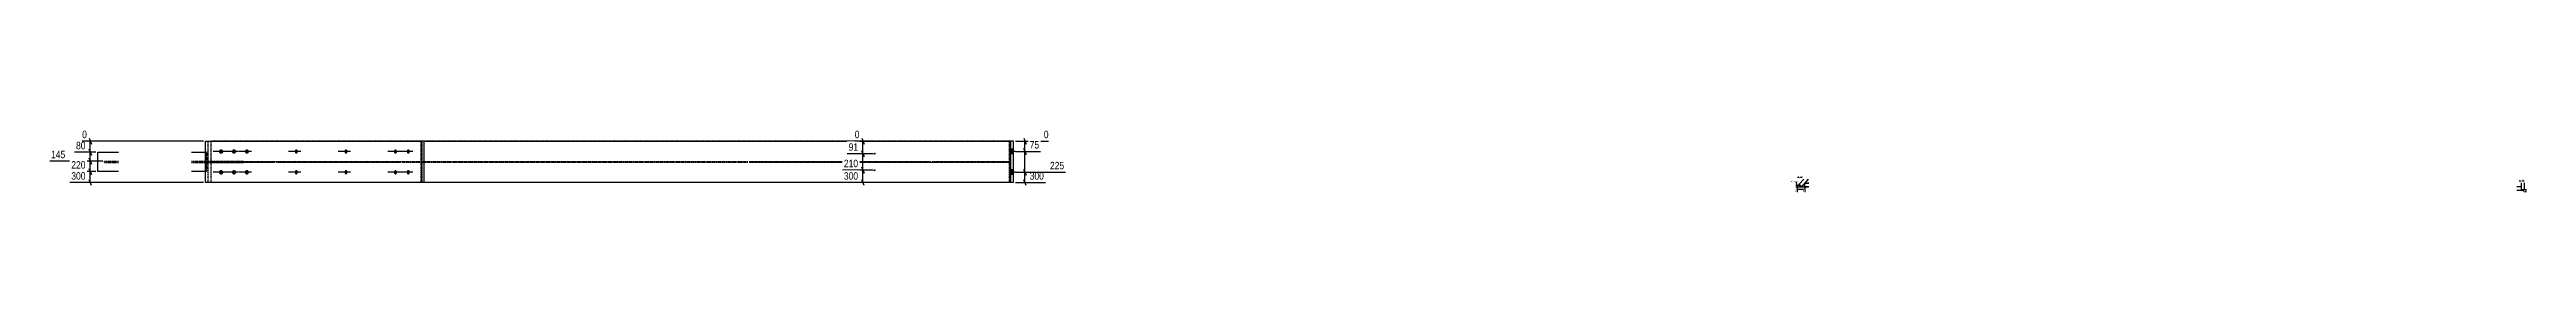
# Model space of a CAD drawing. Header units: millimetres. Extents: x 55 to 71827, y 8 to 3286.
# Drawn here: x 19317 to 37168, y 8 to 467 of the extents above; entities that cross this region are included whole.
import ezdxf

# ---------------------------------------------------------------- set-up
doc = ezdxf.new("R2010")
doc.units = ezdxf.units.MM
doc.linetypes.add('DXK_LINE_DOT2', pattern=[3.9198, 1.9599, -1.9599])
for name, color, linetype in [('MÅLSÆTNING', 7, 'Continuous'), ('STÅL', 7, 'Continuous'), ('TEKST', 7, 'Continuous')]:
    doc.layers.add(name, color=color, linetype=linetype)
doc.styles.add('Arial Narrow', font='ARIALN.TTF', dxfattribs={"height": 0.2})

msp = doc.modelspace()

# ---------------------------------------------------------------- hatches: boundary and pattern name
at = {"layer": 'STÅL', "linetype": 'Continuous'}
for points in [[(20569, 302), (20569, 299), (20568, 295), (20566, 292), (20564, 290), (20561, 288), (20558, 286), (20555, 286), (20552, 286), (20549, 286), (20546, 288), (20543, 290), (20541, 292), (20539, 295), (20538, 299), (20538, 302), (20538, 305), (20539, 309), (20541, 312), (20543, 314), (20546, 316), (20549, 318), (20552, 318), (20555, 318), (20558, 318), (20561, 316), (20564, 314), (20566, 312), (20568, 309), (20569, 305)], [(20661, 302), (20661, 299), (20660, 295), (20658, 292), (20656, 290), (20654, 288), (20651, 286), (20648, 286), (20645, 286), (20642, 286), (20639, 288), (20636, 290), (20634, 292), (20633, 295), (20632, 299), (20632, 302), (20632, 305), (20633, 309), (20634, 312), (20636, 314), (20639, 316), (20642, 318), (20645, 318), (20648, 318), (20651, 318), (20654, 316), (20656, 314), (20658, 312), (20660, 309), (20661, 305)], [(20753, 302), (20753, 299), (20752, 295), (20751, 292), (20749, 290), (20746, 288), (20744, 286), (20741, 286), (20738, 286), (20735, 286), (20732, 288), (20730, 290), (20728, 292), (20726, 295), (20725, 299), (20725, 302), (20725, 305), (20726, 309), (20728, 312), (20730, 314), (20732, 316), (20735, 318), (20738, 318), (20741, 318), (20744, 318), (20746, 316), (20749, 314), (20751, 312), (20752, 309), (20753, 305)], [(21107, 302), (21106, 299), (21106, 295), (21104, 292), (21103, 290), (21101, 288), (21099, 286), (21097, 286), (21095, 286), (21092, 286), (21090, 288), (21088, 290), (21087, 292), (21086, 295), (21085, 299), (21085, 302), (21085, 305), (21086, 309), (21087, 312), (21088, 314), (21090, 316), (21092, 318), (21095, 318), (21097, 318), (21099, 318), (21101, 316), (21103, 314), (21104, 312), (21106, 309), (21106, 305)], [(21464, 302), (21464, 299), (21463, 295), (21462, 292), (21461, 290), (21459, 288), (21457, 286), (21455, 286), (21452, 286), (21450, 286), (21448, 288), (21446, 290), (21445, 292), (21443, 295), (21443, 299), (21443, 302), (21443, 305), (21443, 309), (21445, 312), (21446, 314), (21448, 316), (21450, 318), (21452, 318), (21455, 318), (21457, 318), (21459, 316), (21461, 314), (21462, 312), (21463, 309), (21464, 305)], [(21821, 302), (21821, 299), (21820, 295), (21819, 292), (21817, 290), (21815, 288), (21813, 286), (21811, 286), (21809, 286), (21807, 286), (21804, 288), (21803, 290), (21801, 292), (21800, 295), (21799, 299), (21799, 302), (21799, 305), (21800, 309), (21801, 312), (21803, 314), (21804, 316), (21807, 318), (21809, 318), (21811, 318), (21813, 318), (21815, 316), (21817, 314), (21819, 312), (21820, 309), (21821, 305)], [(21914, 302), (21913, 299), (21913, 295), (21912, 292), (21910, 290), (21908, 288), (21906, 286), (21904, 286), (21902, 286), (21899, 286), (21897, 288), (21895, 290), (21894, 292), (21893, 295), (21892, 299), (21892, 302), (21892, 305), (21893, 309), (21894, 312), (21895, 314), (21897, 316), (21899, 318), (21902, 318), (21904, 318), (21906, 318), (21908, 316), (21910, 314), (21912, 312), (21913, 309), (21913, 305)], [(25258, 287), (25258, 288), (25258, 290), (25259, 291), (25260, 292), (25261, 293), (25262, 294), (25264, 294), (25265, 294), (25266, 294), (25268, 293), (25269, 292), (25270, 291), (25270, 290), (25271, 288), (25271, 287), (25271, 286), (25270, 284), (25270, 283), (25269, 282), (25268, 281), (25266, 280), (25265, 280), (25264, 280), (25262, 280), (25261, 281), (25260, 282), (25259, 283), (25258, 284), (25258, 286)], [(26264, 286), (26264, 319), (26239, 319), (26239, 286)], [(26264, 286), (26264, 319), (26239, 319), (26239, 286)], [(20569, 152), (20569, 149), (20568, 145), (20566, 142), (20564, 140), (20561, 138), (20558, 136), (20555, 136), (20552, 136), (20549, 136), (20546, 138), (20543, 140), (20541, 142), (20539, 145), (20538, 149), (20538, 152), (20538, 155), (20539, 159), (20541, 162), (20543, 164), (20546, 166), (20549, 168), (20552, 168), (20555, 168), (20558, 168), (20561, 166), (20564, 164), (20566, 162), (20568, 159), (20569, 155)], [(20661, 152), (20661, 149), (20660, 145), (20658, 142), (20656, 140), (20654, 138), (20651, 136), (20648, 136), (20645, 136), (20642, 136), (20639, 138), (20636, 140), (20634, 142), (20633, 145), (20632, 149), (20632, 152), (20632, 155), (20633, 159), (20634, 162), (20636, 164), (20639, 166), (20642, 168), (20645, 168), (20648, 168), (20651, 168), (20654, 166), (20656, 164), (20658, 162), (20660, 159), (20661, 155)], [(20753, 152), (20753, 149), (20752, 145), (20751, 142), (20749, 140), (20746, 138), (20744, 136), (20741, 136), (20738, 136), (20735, 136), (20732, 138), (20730, 140), (20728, 142), (20726, 145), (20725, 149), (20725, 152), (20725, 155), (20726, 159), (20728, 162), (20730, 164), (20732, 166), (20735, 168), (20738, 168), (20741, 168), (20744, 168), (20746, 166), (20749, 164), (20751, 162), (20752, 159), (20753, 155)], [(21107, 152), (21106, 149), (21106, 145), (21104, 142), (21103, 140), (21101, 138), (21099, 136), (21097, 136), (21095, 136), (21092, 136), (21090, 138), (21088, 140), (21087, 142), (21086, 145), (21085, 149), (21085, 152), (21085, 155), (21086, 159), (21087, 162), (21088, 164), (21090, 166), (21092, 168), (21095, 168), (21097, 168), (21099, 168), (21101, 166), (21103, 164), (21104, 162), (21106, 159), (21106, 155)], [(21464, 152), (21464, 149), (21463, 145), (21462, 142), (21461, 140), (21459, 138), (21457, 136), (21455, 136), (21452, 136), (21450, 136), (21448, 138), (21446, 140), (21445, 142), (21443, 145), (21443, 149), (21443, 152), (21443, 155), (21443, 159), (21445, 162), (21446, 164), (21448, 166), (21450, 168), (21452, 168), (21455, 168), (21457, 168), (21459, 166), (21461, 164), (21462, 162), (21463, 159), (21464, 155)], [(21821, 152), (21821, 149), (21820, 145), (21819, 142), (21817, 140), (21815, 138), (21813, 136), (21811, 136), (21809, 136), (21807, 136), (21804, 138), (21803, 140), (21801, 142), (21800, 145), (21799, 149), (21799, 152), (21799, 155), (21800, 159), (21801, 162), (21803, 164), (21804, 166), (21807, 168), (21809, 168), (21811, 168), (21813, 168), (21815, 166), (21817, 164), (21819, 162), (21820, 159), (21821, 155)], [(21914, 152), (21913, 149), (21913, 145), (21912, 142), (21910, 140), (21908, 138), (21906, 136), (21904, 136), (21902, 136), (21899, 136), (21897, 138), (21895, 140), (21894, 142), (21893, 145), (21892, 149), (21892, 152), (21892, 155), (21893, 159), (21894, 162), (21895, 164), (21897, 166), (21899, 168), (21902, 168), (21904, 168), (21906, 168), (21908, 166), (21910, 164), (21912, 162), (21913, 159), (21913, 155)], [(25258, 167), (25258, 168), (25258, 170), (25259, 171), (25260, 172), (25261, 173), (25262, 174), (25264, 174), (25265, 174), (25266, 174), (25268, 173), (25269, 172), (25270, 171), (25270, 170), (25271, 168), (25271, 167), (25271, 166), (25270, 164), (25270, 163), (25269, 162), (25268, 161), (25266, 160), (25265, 160), (25264, 160), (25262, 160), (25261, 161), (25260, 162), (25259, 163), (25258, 164), (25258, 166)], [(26264, 136), (26264, 169), (26239, 169), (26239, 136)], [(26264, 136), (26264, 169), (26239, 169), (26239, 136)]]:
    msp.add_hatch(color=96, dxfattribs=at).paths.add_polyline_path(points)

# ---------------------------------------------------------------- linework, layer by layer
at = {"layer": 'MÅLSÆTNING', "color": 7, "linetype": 'Continuous'}
for p, q in [((26278, 377), (26517, 377)), ((26339, 398), (26356, 356)), ((26347, 302), (26347, 377)), ((19700, 232), (19318, 232)), ((19650, 297), (19498, 297)), ((19602, 318), (19619, 276)), ((19619, 211), (19602, 253)), ((19610, 232), (19610, 297)), ((25250, 286), (25066, 286)), ((25170, 307), (25187, 265)), ((25187, 146), (25170, 188)), ((25170, 188), (25187, 146)), ((25178, 167), (25178, 286)), ((26356, 281), (26339, 323)), ((26339, 323), (26356, 281)), ((19650, 157), (19464, 157)), ((20427, 77), (19464, 77)), ((19619, 136), (19602, 178)), ((19602, 178), (19619, 136)), ((19619, 56), (19602, 98)), ((19610, 77), (19610, 157)), ((25250, 167), (25032, 167)), ((25250, 167), (25032, 167)), ((25250, 77), (25032, 77)), ((25187, 56), (25170, 98)), ((25178, 77), (25178, 167)), ((26278, 152), (26639, 152)), ((26278, 77), (26494, 77)), ((26339, 173), (26356, 131)), ((26356, 56), (26339, 98)), ((26347, 77), (26347, 152))]:
    msp.add_line(p, q, dxfattribs=at)
at = {"layer": 'STÅL', "color": 2, "linetype": 'Continuous'}
for p, q in [((20441, 77), (20441, 377)), ((20441, 377), (21999, 377)), ((22018, 377), (21999, 377)), ((21999, 77), (21999, 377)), ((22018, 77), (22018, 377)), ((22018, 377), (26243, 377)), ((26243, 377), (26243, 77)), ((26264, 377), (26243, 377)), ((26264, 77), (26264, 377)), ((19664, 157), (19664, 297)), ((19664, 297), (19814, 297)), ((20341, 297), (20441, 297)), ((19814, 157), (19664, 157)), ((20441, 157), (20341, 157)), ((22018, 77), (20441, 77)), ((26243, 77), (22018, 77)), ((26264, 77), (26243, 77))]:
    msp.add_line(p, q, dxfattribs=at)
at = {"layer": 'STÅL', "color": 7, "linetype": 'DXK_LINE_DOT2'}
for p, q in [((20460, 77), (20460, 377)), ((21996, 377), (20482, 377)), ((20482, 77), (20482, 377)), ((22018, 377), (21996, 377)), ((21996, 77), (21996, 377)), ((22003, 77), (22003, 377)), ((26239, 377), (22018, 377)), ((26236, 77), (26236, 377)), ((26239, 77), (26239, 377)), ((26243, 377), (26239, 377)), ((19714, 222), (19714, 232)), ((19714, 232), (19814, 232)), ((19714, 222), (19814, 222)), ((20341, 232), (20714, 232)), ((20341, 222), (20714, 222)), ((20448, 297), (20441, 297)), ((20448, 297), (20448, 157)), ((20482, 231), (24349, 231)), ((20940, 223), (20482, 223)), ((20714, 222), (20714, 232)), ((21849, 223), (20950, 223)), ((24349, 223), (21859, 223)), ((21983, 223), (21983, 231)), ((24359, 231), (25669, 231)), ((26239, 223), (24359, 223)), ((25679, 231), (26239, 231)), ((20448, 157), (20441, 157)), ((21996, 77), (20482, 77)), ((22018, 77), (21996, 77)), ((26239, 77), (22018, 77)), ((26243, 77), (26239, 77))]:
    msp.add_line(p, q, dxfattribs=at)
at = {"layer": 'STÅL', "color": 96, "linetype": 'Continuous'}
for p, q in [((20587, 302), (20497, 302)), ((20679, 302), (20590, 302)), ((20772, 302), (20683, 302)), ((21129, 302), (21039, 302)), ((21486, 302), (21397, 302)), ((21843, 302), (21754, 302)), ((21936, 302), (21847, 302)), ((25255, 287), (25264, 287)), ((26264, 319), (26239, 319)), ((26264, 319), (26239, 319)), ((26277, 302), (26239, 302)), ((26277, 302), (26239, 302)), ((26264, 286), (26239, 286)), ((26264, 286), (26239, 286)), ((20587, 152), (20497, 152)), ((20679, 152), (20590, 152)), ((20772, 152), (20683, 152)), ((21129, 152), (21039, 152)), ((21486, 152), (21397, 152)), ((21843, 152), (21754, 152)), ((21936, 152), (21847, 152)), ((25255, 167), (25264, 167)), ((26264, 169), (26239, 169)), ((26264, 169), (26239, 169)), ((26277, 152), (26239, 152)), ((26277, 152), (26239, 152)), ((26264, 136), (26239, 136)), ((26264, 136), (26239, 136))]:
    msp.add_line(p, q, dxfattribs=at)
at = {"layer": 'TEKST', "color": 246, "linetype": 'Continuous'}
for p, q in [((31914, 117), (31948, 117)), ((37116, 91), (37151, 91))]:
    msp.add_line(p, q, dxfattribs=at)

# ---------------------------------------------------------------- next in the draw order: wipeouts: each hides what was drawn before it
at = {"color": 0, "linetype": 'Continuous'}
for points, layer in [([(19587, 308), (19587, 387), (19497, 387), (19497, 308)], 'MÅLSÆTNING'), ([(25155, 297), (25155, 376), (25065, 376), (25065, 297)], 'MÅLSÆTNING'), ([(26640, 163), (26640, 242), (26516, 242), (26516, 163)], 'MÅLSÆTNING'), ([(31941, 119), (31941, 126), (31914, 126), (31914, 119)], 'TEKST'), ([(37143, 92), (37143, 99), (37116, 99), (37116, 92)], 'TEKST')]:
    msp.add_wipeout(points, dxfattribs=at).dxf.layer = layer

# ---------------------------------------------------------------- next in the draw order: linework, layer by layer
at = {"layer": 'MÅLSÆTNING', "color": 7, "linetype": 'Continuous'}
for p, q in [((20427, 377), (19552, 377)), ((19602, 398), (19619, 356)), ((19610, 297), (19610, 377)), ((25251, 377), (25120, 377)), ((25170, 398), (25187, 356)), ((25178, 286), (25178, 377)), ((19700, 232), (19318, 232)), ((19650, 297), (19498, 297)), ((19619, 276), (19602, 318)), ((19602, 253), (19619, 211)), ((19610, 157), (19610, 232)), ((25250, 286), (25066, 286)), ((25187, 265), (25170, 307)), ((26278, 302), (26460, 302))]:
    msp.add_line(p, q, dxfattribs=at)

# ---------------------------------------------------------------- next in the draw order: texts
at = {"layer": 'MÅLSÆTNING', "color": 3, "linetype": 'Continuous', "style": 'Arial Narrow'}
for s, p in [('80', (19508, 319)), ('91', (25076, 308))]:
    msp.add_text(s, height=53.4, dxfattribs=at).set_placement(p)

# ---------------------------------------------------------------- next in the draw order: wipeouts: each hides what was drawn before it
at = {"color": 0, "linetype": 'Continuous'}
for points, layer in [([(26495, 88), (26495, 167), (26370, 167), (26370, 88)], 'MÅLSÆTNING'), ([(31948, 119), (31948, 126), (31943, 126), (31943, 119)], 'TEKST'), ([(37151, 92), (37151, 99), (37145, 99), (37145, 92)], 'TEKST')]:
    msp.add_wipeout(points, dxfattribs=at).dxf.layer = layer

# ---------------------------------------------------------------- next in the draw order: linework, layer by layer
at = {"layer": 'MÅLSÆTNING', "color": 7, "linetype": 'Continuous'}
for p, q in [((26347, 152), (26347, 302)), ((26278, 152), (26639, 152)), ((26356, 131), (26339, 173))]:
    msp.add_line(p, q, dxfattribs=at)

# ---------------------------------------------------------------- next in the draw order: texts
at = {"layer": 'MÅLSÆTNING', "color": 3, "linetype": 'Continuous', "style": 'Arial Narrow'}
for s, p in [('225', (26527, 174)), ('300', (26381, 99))]:
    msp.add_text(s, height=53.4, dxfattribs=at).set_placement(p)

# ---------------------------------------------------------------- next in the draw order: wipeouts: each hides what was drawn before it
at = {"color": 0, "linetype": 'Continuous'}
for points, layer in [([(19598, 388), (19598, 467), (19541, 467), (19541, 388)], 'MÅLSÆTNING'), ([(25166, 388), (25166, 467), (25109, 467), (25109, 388)], 'MÅLSÆTNING'), ([(26528, 388), (26528, 467), (26472, 467), (26472, 388)], 'MÅLSÆTNING'), ([(19442, 243), (19442, 322), (19317, 322), (19317, 243)], 'MÅLSÆTNING'), ([(25155, 178), (25155, 257), (25031, 257), (25031, 178)], 'MÅLSÆTNING'), ([(31936, 109), (31936, 116), (31926, 116), (31926, 109)], 'TEKST'), ([(37139, 82), (37139, 89), (37128, 89), (37128, 82)], 'TEKST')]:
    msp.add_wipeout(points, dxfattribs=at).dxf.layer = layer

# ---------------------------------------------------------------- next in the draw order: linework, layer by layer
at = {"layer": 'MÅLSÆTNING', "color": 7, "linetype": 'Continuous'}
for p, q in [((26278, 302), (26460, 302)), ((19650, 157), (19464, 157)), ((31915, 32), (31909, 29)), ((31912, 46), (31912, 8)), ((31912, 31), (31967, 31)), ((31964, 29), (31970, 32)), ((31967, 46), (31967, 8)), ((37143, 21), (37131, 21)), ((37153, 11), (37143, 21)), ((37168, 11), (37153, 11)), ((37156, 27), (37168, 27)), ((37161, 30), (37164, 24)), ((37164, 8), (37161, 14)), ((37163, 11), (37163, 27))]:
    msp.add_line(p, q, dxfattribs=at)
at = {"layer": 'STÅL', "color": 2, "linetype": 'Continuous'}
for p, q in [((31903, 58), (31934, 58)), ((31903, 48), (31934, 48)), ((31960, 103), (31926, 65)), ((31926, 65), (31945, 48)), ((31934, 48), (31934, 58)), ((31934, 48), (31967, 48)), ((31945, 48), (31994, 103)), ((31967, 48), (31967, 73)), ((31967, 73), (31997, 73)), ((31997, 48), (31967, 48)), ((37129, 46), (37099, 46)), ((37129, 21), (37099, 21)), ((37129, 76), (37129, 27)), ((37129, 46), (37129, 21)), ((37129, 27), (37154, 27)), ((37154, 27), (37154, 76))]:
    msp.add_line(p, q, dxfattribs=at)
at = {"layer": 'STÅL', "color": 7, "linetype": 'DXK_LINE_DOT2'}
for p, q in [((31903, 48), (31934, 48)), ((31967, 73), (31994, 103)), ((31997, 73), (31967, 73)), ((31967, 48), (31997, 48)), ((37129, 46), (37099, 46)), ((37129, 76), (37129, 46))]:
    msp.add_line(p, q, dxfattribs=at)
at = {"layer": 'TEKST', "color": 253, "linetype": 'DXK_LINE_DOT2'}
msp.add_line((31926, 65), (31912, 48), dxfattribs=at)

# ---------------------------------------------------------------- next in the draw order: texts
at = {"layer": 'MÅLSÆTNING', "color": 3, "linetype": 'Continuous', "style": 'Arial Narrow'}
for s, p in [('0', (19552, 399)), ('0', (25120, 399)), ('0', (26483, 399)), ('145', (19328, 254))]:
    msp.add_text(s, height=53.4, dxfattribs=at).set_placement(p)
at = {"layer": 'TEKST', "color": 3, "linetype": 'Continuous', "style": 'Arial Narrow'}
for s, p in [('DETAIL', (31914, 119)), ('1:2', (31926, 109)), ('B', (31943, 119)), ('DETAIL', (37116, 92)), ('1:2', (37128, 82)), ('C', (37145, 92))]:
    msp.add_text(s, height=6.68, dxfattribs=at).set_placement(p)

# ---------------------------------------------------------------- next in the draw order: wipeouts: each hides what was drawn before it
at = {"color": 0, "linetype": 'Continuous'}
msp.add_wipeout([(25155, 88), (25155, 167), (25031, 167), (25031, 88)], dxfattribs=at).dxf.layer = 'MÅLSÆTNING'

# ---------------------------------------------------------------- next in the draw order: texts
at = {"layer": 'MÅLSÆTNING', "color": 3, "linetype": 'Continuous', "style": 'Arial Narrow'}
for s, p in [('210', (25042, 189)), ('300', (25042, 99))]:
    msp.add_text(s, height=53.4, dxfattribs=at).set_placement(p)

# ---------------------------------------------------------------- next in the draw order: wipeouts: each hides what was drawn before it
at = {"color": 0, "linetype": 'Continuous'}
for points in [[(26461, 313), (26461, 392), (26370, 392), (26370, 313)], [(19587, 168), (19587, 247), (19463, 247), (19463, 168)], [(31966, 28), (31956, 28), (31956, 8), (31966, 8)]]:
    msp.add_wipeout(points, dxfattribs=at).dxf.layer = 'MÅLSÆTNING'
at = {"color": 0}
msp.add_wipeout([(37161, 23), (37151, 23), (37151, 15), (37161, 15)], dxfattribs=at).dxf.layer = 'MÅLSÆTNING'

# ---------------------------------------------------------------- next in the draw order: texts
at = {"layer": 'MÅLSÆTNING', "color": 3, "linetype": 'Continuous', "style": 'Arial Narrow'}
msp.add_text('75', height=53.4, dxfattribs=at).set_placement((26381, 324))
at = {"layer": 'MÅLSÆTNING', "color": 3, "style": 'Arial Narrow'}
msp.add_text('6', height=6.68, rotation=90.0002, dxfattribs=at).set_placement((37160, 17))

# ---------------------------------------------------------------- next in the draw order: wipeouts: each hides what was drawn before it
at = {"color": 0, "linetype": 'Continuous'}
for points in [[(19587, 88), (19587, 167), (19463, 167), (19463, 88)], [(31910, 28), (31900, 28), (31900, 8), (31910, 8)]]:
    msp.add_wipeout(points, dxfattribs=at).dxf.layer = 'MÅLSÆTNING'

# ---------------------------------------------------------------- next in the draw order: texts
at = {"layer": 'MÅLSÆTNING', "color": 3, "linetype": 'Continuous', "style": 'Arial Narrow'}
for s, p in [('220', (19474, 179)), ('300', (19474, 99))]:
    msp.add_text(s, height=53.4, dxfattribs=at).set_placement(p)
for s, p in [('5838', (31909, 9)), ('5783', (31964, 9))]:
    msp.add_text(s, height=6.68, rotation=90.0002, dxfattribs=at).set_placement(p)

# ---------------------------------------------------------------- next in the draw order: wipeouts: each hides what was drawn before it
at = {"color": 0, "linetype": 'Continuous'}
msp.add_wipeout([(31907, 82), (31907, 89), (31865, 89), (31865, 82)], dxfattribs=at).dxf.layer = 'TEKST'

# ---------------------------------------------------------------- next in the draw order: hatches: boundary and pattern name
at = {"layer": 'TEKST', "linetype": 'Continuous'}
msp.add_hatch(color=7, dxfattribs=at).paths.add_polyline_path([(31913, 53), (31912, 48), (31909, 53)])

# ---------------------------------------------------------------- next in the draw order: linework, layer by layer
at = {"layer": 'TEKST', "color": 7, "linetype": 'Continuous'}
msp.add_line((31912, 48), (31908, 81), dxfattribs=at)

# ---------------------------------------------------------------- next in the draw order: texts
at = {"layer": 'TEKST', "color": 7, "linetype": 'Continuous', "style": 'Arial Narrow'}
msp.add_text('MÅLPUNKT', height=6.68, dxfattribs=at).set_placement((31865, 82))

doc.saveas('drawing.dxf')
